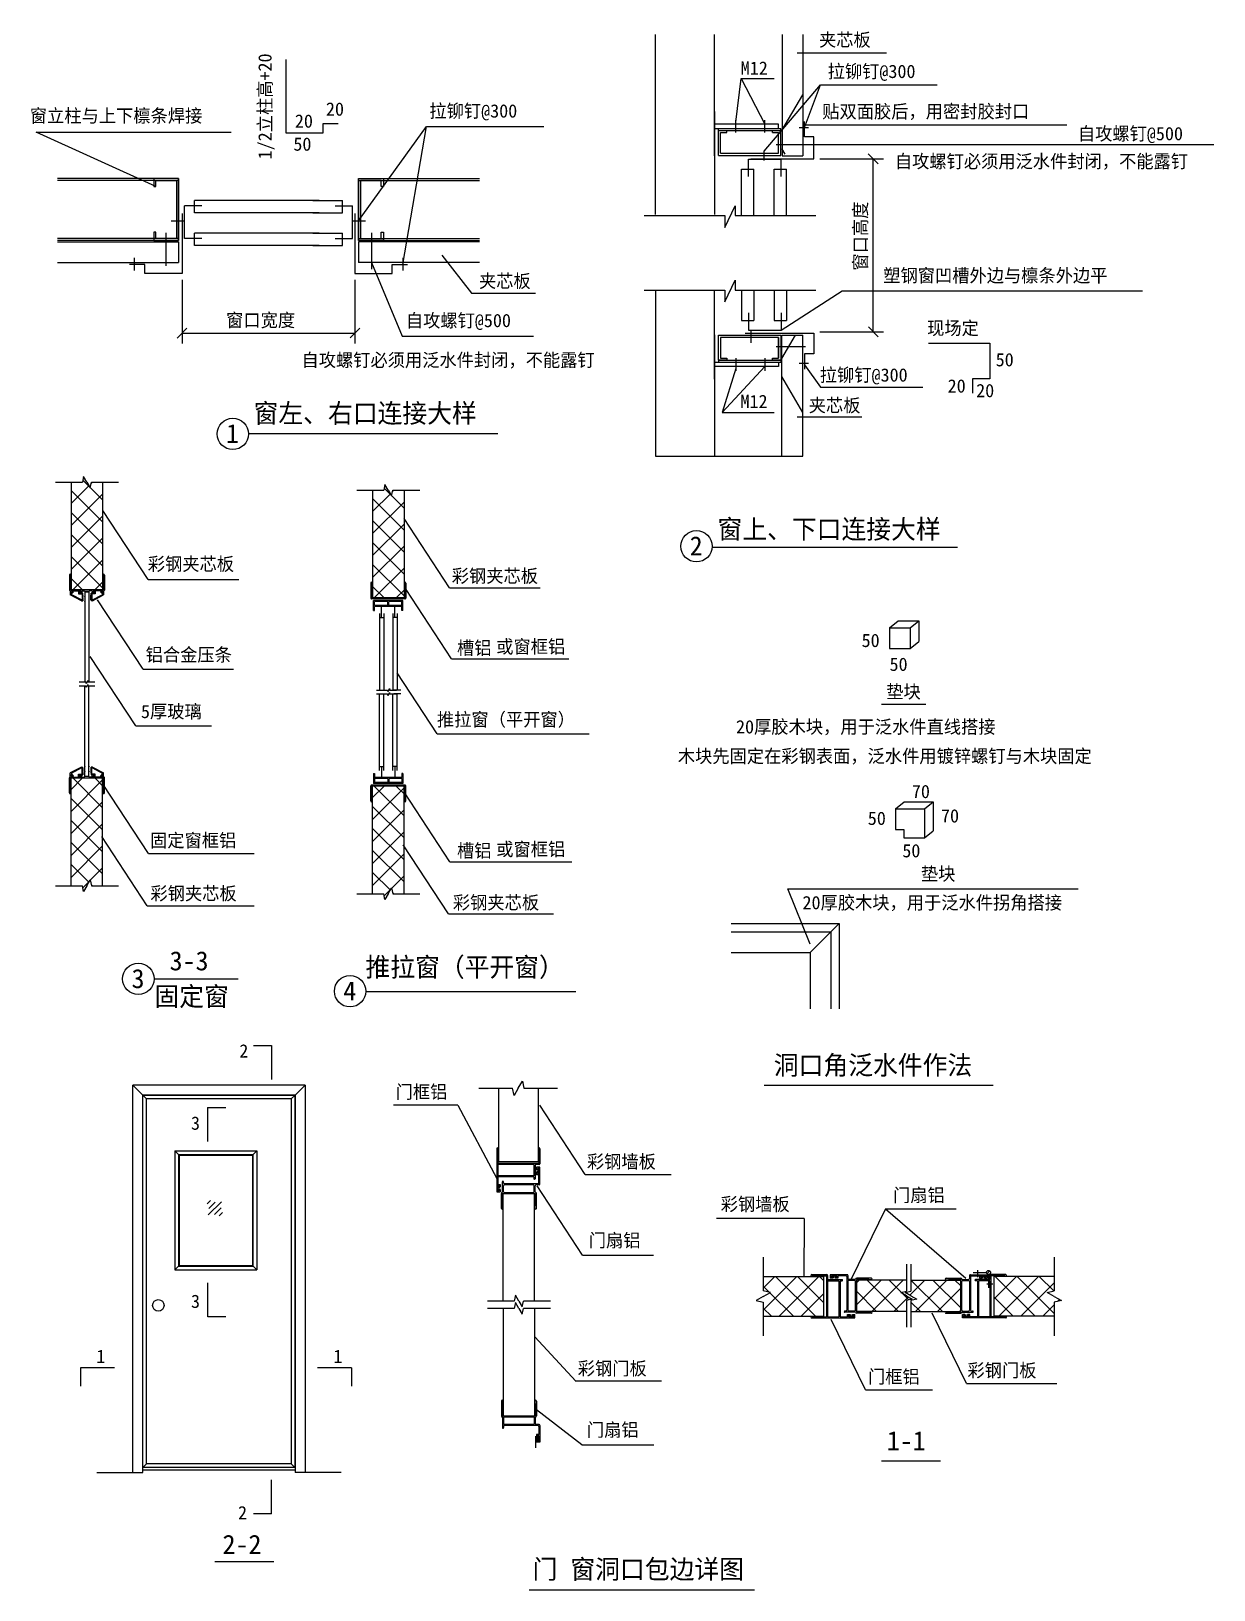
# Model space of a CAD drawing. Header units: metres. Extents: x 14 to 1440, y -30 to 1849.
import ezdxf

# ---------------------------------------------------------------- set-up
doc = ezdxf.new("R2010")
doc.units = ezdxf.units.M
doc.layers.add('_TCH_MASK', color=7, linetype='Continuous')

msp = doc.modelspace()

# ---------------------------------------------------------------- texts
msp.add_text('窗口高度', height=16, rotation=90).set_placement((1021.64, 1560.58))
at = {"layer": '_TCH_MASK'}
for s, height, p in [('夹芯板', 16, (963.78, 1830.93)), ('M12', 16, (869.42, 1796.75)), ('拉铆钉@300', 16, (974.21, 1792.79)), ('窗立柱与上下檩条焊接', 16, (12.16, 1739.33)), ('20', 16, (331.77, 1732.9)), ('20', 16, (369.21, 1747.37)), ('拉铆钉@300', 16, (493.95, 1745.12)), ('贴双面胶后，用密封胶封口', 16, (967.72, 1744.47)), ('自攻螺钉@500', 16, (1275.96, 1717.74)), ('50', 16, (329.93, 1705.12)), ('自攻螺钉必须用泛水件封闭，不能露钉', 16, (1055.23, 1684.34)), ('塑钢窗凹槽外边与檩条外边平', 16, (1041.27, 1546.7)), ('夹芯板', 16, (553.76, 1539.96)), ('窗口宽度', 16, (248.83, 1492.8)), ('自攻螺钉@500', 16, (465.58, 1492.39)), ('现场定', 16, (1094.16, 1483.19)), ('自攻螺钉必须用泛水件封闭，不能露钉', 16, (339.7, 1444.67)), ('50', 16, (1176.81, 1445.11)), ('拉铆钉@300', 16, (964.73, 1426.73)), ('20', 16, (1118.91, 1413.44)), ('M12', 16, (869.13, 1394.78)), ('20', 16, (1153.29, 1407.89)), ('窗左、右口连接大样', 23, (281.98, 1377.08)), ('夹芯板', 16, (951.4, 1390.05)), ('1', 23, (248.73, 1352.52)), ('窗上、下口连接大样', 23, (841.41, 1237.27)), ('2', 23, (807.88, 1217.06)), ('彩钢夹芯板', 16, (154.42, 1198.73)), ('彩钢夹芯板', 16, (520.95, 1184.36)), ('槽铝', 16, (527.25, 1097.48)), ('或窗框铝', 16, (574.6, 1099.1)), ('50', 16, (1015.15, 1106.58)), ('铝合金压条', 16, (151.82, 1089.31)), ('50', 16, (1048.85, 1077.83)), ('垫块', 16, (1044.88, 1044.85)), ('5厚玻璃', 16, (146.14, 1020.92)), ('推拉窗（平开窗）', 16, (503.09, 1011.21)), ('20厚胶木块，用于泛水件直线搭接', 16, (863.71, 1002.43)), ('木块先固定在彩钢表面，泛水件用镀锌螺钉与木块固定', 16, (793.57, 967.09)), ('70', 16, (1075.78, 924.4)), ('50', 16, (1022.62, 892.06)), ('70', 16, (1110.89, 895.01)), ('固定窗框铝', 16, (157.13, 865.42)), ('槽铝', 16, (527.25, 853.03)), ('或窗框铝', 16, (574.6, 854.83)), ('50', 16, (1064.25, 853)), ('垫块', 16, (1086.66, 825.14)), ('彩钢夹芯板', 16, (157.56, 801.49)), ('彩钢夹芯板', 16, (522.25, 790.5)), ('20厚胶木块，用于泛水件拐角搭接', 16, (943.88, 790.41)), ('3-3', 23, (180.7, 716.67)), ('推拉窗（平开窗）', 23, (416.88, 709.16)), ('3', 23, (134.81, 695.28)), ('固定窗', 23, (162.4, 673.8)), ('4', 23, (390.15, 680.49)), ('2', 16, (264.76, 611.55)), ('洞口角泛水件作法', 23, (909.32, 590.87)), ('门框铝', 16, (453.24, 562.2)), ('3', 16, (206.46, 524.46)), ('彩钢墙板', 16, (683.87, 478.01)), ('门扇铝', 16, (1053.05, 437.65)), ('彩钢墙板', 16, (845.23, 426.8)), ('门扇铝', 16, (686.14, 383.09)), ('3', 16, (206.46, 309.61)), ('1', 16, (92.3, 243.15)), ('1', 16, (378.14, 243.15)), ('彩钢门板', 16, (672.89, 228.63)), ('彩钢门板', 16, (1142.8, 226.28)), ('门框铝', 16, (1022.87, 218.72)), ('门扇铝', 16, (683.88, 154.66)), ('1-1 ', 23, (1045.56, 138)), ('2', 16, (263.18, 54.67)), ('2-2 ', 23, (244.55, 13.03)), ('门 窗洞口包边详图', 23, (618.45, -16.94))]:
    msp.add_text(s, height=height, dxfattribs=at).set_placement(p)
msp.add_text('1/2立柱高+20', height=16, rotation=90, dxfattribs=at).set_placement((303.65, 1694.72))

# ---------------------------------------------------------------- blocks, each defined once
blk = doc.blocks.new('_ARCHTICK')
at = {"color": 6, "linetype": 'ByBlock'}
blk.add_lwpolyline([(-1.15, -1.15), (1.21, 1.21)], dxfattribs=at)

# ---------------------------------------------------------------- hatches: boundary and pattern name
at = {"layer": '_TCH_MASK'}
h = msp.add_hatch(dxfattribs=at)
h.set_pattern_fill('HEX', scale=25)
h.paths.add_polyline_path([(944.11, 1799.64), (919.11, 1817.64), (919.11, 1700.82), (944.11, 1700.82)])
h.paths.add_polyline_path([(944.11, 1799.64), (944.11, 1805.86), (919.11, 1831.16), (919.11, 1817.64)])
h.paths.add_polyline_path([(944.11, 1846.7), (919.11, 1846.7), (919.11, 1831.16), (944.11, 1805.86)])
h = msp.add_hatch(dxfattribs=at)
h.set_pattern_fill('ANSI31', scale=5)
h.paths.add_polyline_path([(946.3, 1739.99), (944.37, 1739.99), (944.37, 1733.2), (946.3, 1733.2)])
h = msp.add_hatch(dxfattribs=at)
h.set_pattern_fill('HEX', scale=25)
h.paths.add_polyline_path([(45.61, 1570.27), (45.61, 1595.27), (146.42, 1595.27), (137.05, 1570.27)])
h.paths.add_polyline_path([(150.66, 1570.27), (137.05, 1570.27), (146.42, 1595.27), (175.96, 1595.27)])
h.paths.add_polyline_path([(150.66, 1570.27), (175.96, 1595.27), (191.5, 1595.27), (191.5, 1570.27)])
h = msp.add_hatch(dxfattribs=at)
h.set_pattern_fill('HEX', scale=25)
h.paths.add_polyline_path([(554.37, 1570.27), (554.37, 1595.27), (453.57, 1595.27), (462.93, 1570.27)])
h.paths.add_polyline_path([(449.32, 1570.27), (462.93, 1570.27), (453.57, 1595.27), (424.02, 1595.27)])
h.paths.add_polyline_path([(449.32, 1570.27), (424.02, 1595.27), (408.48, 1595.27), (408.48, 1570.27)])
h = msp.add_hatch(dxfattribs=at)
h.set_pattern_fill('HEX', scale=25)
h.paths.add_polyline_path([(944.11, 1435.42), (919.11, 1453.43), (919.11, 1336.6), (944.11, 1336.6)])
h.paths.add_polyline_path([(944.11, 1435.42), (944.11, 1441.65), (919.11, 1466.95), (919.11, 1453.43)])
h.paths.add_polyline_path([(944.11, 1482.49), (919.11, 1482.49), (919.11, 1466.95), (944.11, 1441.65)])
h = msp.add_hatch(dxfattribs=at)
h.set_pattern_fill('ANSI31', scale=0.8)
h.paths.add_polyline_path([(1170.7, 352.31, 1), (1165.73, 352.31, 1)])

# ---------------------------------------------------------------- linework, layer by layer
for p, q in [((275.84, 1363.93), (576.51, 1363.93)), ((835.33, 1227.11), (1130.68, 1227.11)), ((161.9, 706.38), (263.2, 706.38)), ((417.06, 691.37), (670.44, 691.37)), ((897.52, 578.36), (1173.65, 578.36)), ((614.19, -30.35), (886.09, -30.35))]:
    msp.add_line(p, q)
for centre in [(256.9, 1363.57), (816.05, 1228.11), (142.98, 706.46), (398.33, 691.54)]:
    msp.add_circle(centre, 18.93)
for p, q in [((766.78, 1628.16), (766.78, 1845.36)), ((837.61, 1698.92), (837.61, 1845.36)), ((919.37, 1845.36), (919.37, 1698.9)), ((944.37, 1845.36), (944.37, 1698.9)), ((320.88, 1815.09), (320.88, 1726.87)), ((937.28, 1823.1), (1045.11, 1823.1)), ((863.3, 1739.67), (870.05, 1792.38)), ((870.05, 1792.38), (909.58, 1792.38)), ((870.05, 1792.38), (898.6, 1736.99)), ((897.49, 1704.52), (965.47, 1784.65)), ((946.3, 1733.2), (965.47, 1784.65)), ((965.47, 1784.65), (1106.27, 1784.65)), ((837.61, 1752.34), (837.61, 1677.34)), ((365.77, 1738.02), (384.15, 1738.02)), ((365.77, 1726.87), (365.77, 1738.02)), ((408.48, 1620.42), (490.36, 1734.17)), ((462, 1568.08), (490.36, 1734.17)), ((490.36, 1734.17), (631.84, 1734.17)), ((915.11, 1736.99), (837.61, 1736.99)), ((837.61, 1731.97), (917.61, 1731.97)), ((842.61, 1729.47), (842.61, 1731.97)), ((842.61, 1729.47), (917.61, 1729.47)), ((842.61, 1729.47), (852.61, 1729.47)), ((842.61, 1699.47), (842.61, 1729.47)), ((842.61, 1699.47), (842.61, 1729.47)), ((852.61, 1726.97), (852.61, 1729.47)), ((863.6, 1727.15), (863.6, 1742.14)), ((898.6, 1727.15), (898.6, 1742.14)), ((907.61, 1729.47), (917.61, 1729.47)), ((907.61, 1726.97), (907.61, 1729.47)), ((915.11, 1731.99), (915.11, 1736.99)), ((917.61, 1729.47), (917.61, 1731.97)), ((917.61, 1699.47), (917.61, 1729.47)), ((939.93, 1733.2), (950.97, 1733.2)), ((944.37, 1736.43), (1262.77, 1736.43)), ((946.3, 1721.97), (946.3, 1740.34)), ((19.79, 1727.52), (255.03, 1727.52)), ((164, 1661.77), (19.79, 1727.52)), ((320.88, 1726.87), (365.77, 1726.87)), ((845.11, 1726.97), (852.61, 1726.97)), ((845.11, 1701.97), (845.11, 1726.97)), ((845.11, 1701.97), (845.11, 1726.97)), ((845.11, 1701.97), (845.11, 1726.97)), ((907.61, 1726.97), (915.11, 1726.97)), ((912.16, 1712.74), (947.46, 1712.74)), ((915.11, 1701.97), (915.11, 1726.97)), ((915.11, 1701.97), (915.11, 1726.97)), ((944.37, 1712.74), (1439.9, 1712.74)), ((957.45, 1721.97), (946.3, 1721.97)), ((957.45, 1695.17), (957.45, 1721.97)), ((842.61, 1699.47), (917.61, 1699.47)), ((845.11, 1701.97), (915.11, 1701.97)), ((878.84, 1673.83), (878.84, 1694.76)), ((878.84, 1694.76), (918.04, 1694.76)), ((881.53, 1695.17), (957.45, 1695.17)), ((897.49, 1693.48), (897.49, 1704.52)), ((918.04, 1673.83), (918.04, 1694.76)), ((919.37, 1698.9), (944.37, 1698.9)), ((964.95, 1695.17), (1041.7, 1695.17)), ((1029.2, 1486.79), (1029.2, 1695.17)), ((837.61, 1677.34), (837.61, 1628.16)), ((870.17, 1682.83), (885.17, 1682.83)), ((870.17, 1626.86), (870.17, 1682.83)), ((885.17, 1626.86), (885.17, 1682.83)), ((909.69, 1682.83), (924.69, 1682.83)), ((909.69, 1626.86), (909.69, 1682.83)), ((924.69, 1626.86), (924.69, 1682.83)), ((191.5, 1671.77), (45.61, 1671.77)), ((191.5, 1669.27), (45.61, 1669.27)), ((191.5, 1671.77), (191.5, 1596.77)), ((408.48, 1671.77), (408.48, 1596.77)), ((408.48, 1671.77), (554.37, 1671.77)), ((408.48, 1669.27), (554.37, 1669.27)), ((219.61, 1638.56), (198.68, 1638.56)), ((198.68, 1599.35), (198.68, 1638.56)), ((361.08, 1645.2), (210.62, 1645.2)), ((210.62, 1630.2), (210.62, 1645.2)), ((353.38, 1645.2), (389.37, 1645.2)), ((380.37, 1638.56), (401.3, 1638.56)), ((389.37, 1630.2), (389.37, 1645.2)), ((401.3, 1599.35), (401.3, 1638.56)), ((850.06, 1612.67), (862.87, 1638.84)), ((862.87, 1638.84), (862.87, 1626.86)), ((182.73, 1620.42), (197.71, 1620.42)), ((195.8, 1629.37), (195.8, 1556.94)), ((361.08, 1630.2), (210.62, 1630.2)), ((353.38, 1630.2), (389.37, 1630.2)), ((401.96, 1620.42), (416.94, 1620.42)), ((404.18, 1629.37), (404.18, 1556.94)), ((753.08, 1626.86), (850.06, 1626.86)), ((850.06, 1626.86), (850.06, 1612.67)), ((862.87, 1626.86), (959.86, 1626.86)), ((164, 1599.27), (45.61, 1599.27)), ((189, 1599.27), (164, 1599.27)), ((191.5, 1599.27), (164, 1599.27)), ((175.96, 1606), (175.96, 1566.5)), ((219.61, 1599.35), (198.68, 1599.35)), ((361.08, 1605.69), (210.62, 1605.69)), ((210.62, 1590.69), (210.62, 1605.69)), ((353.38, 1605.69), (389.37, 1605.69)), ((380.37, 1599.35), (401.3, 1599.35)), ((389.37, 1590.69), (389.37, 1605.69)), ((408.48, 1599.27), (435.98, 1599.27)), ((408.48, 1599.27), (435.98, 1599.27)), ((410.98, 1599.27), (435.98, 1599.27)), ((424.02, 1606), (424.02, 1562.45)), ((435.98, 1599.27), (554.37, 1599.27)), ((191.5, 1596.77), (45.61, 1596.77)), ((45.61, 1595.27), (191.5, 1595.27)), ((191.5, 1595.27), (191.5, 1570.27)), ((361.08, 1590.69), (210.62, 1590.69)), ((353.38, 1590.69), (389.37, 1590.69)), ((408.48, 1596.77), (554.37, 1596.77)), ((554.37, 1595.27), (408.48, 1595.27)), ((408.48, 1595.27), (408.48, 1570.27)), ((408.48, 1595.27), (408.48, 1570.27)), ((508.95, 1579.15), (544.76, 1533.19)), ((45.61, 1570.27), (191.5, 1570.27)), ((150.91, 1568.08), (132.53, 1568.08)), ((137.98, 1575.86), (137.98, 1560.87)), ((150.91, 1556.94), (150.91, 1568.08)), ((554.37, 1570.27), (408.48, 1570.27)), ((424.02, 1570.27), (461.08, 1481.4)), ((449.07, 1556.94), (449.07, 1568.08)), ((449.07, 1568.08), (467.45, 1568.08)), ((462, 1575.86), (462, 1560.87)), ((195.8, 1556.94), (150.91, 1556.94)), ((195.8, 1549.44), (195.8, 1472.68)), ((404.18, 1556.94), (449.07, 1556.94)), ((404.18, 1549.44), (404.18, 1472.68)), ((850.06, 1522.82), (862.87, 1548.99)), ((862.87, 1548.99), (862.87, 1537.01)), ((544.76, 1533.19), (621.95, 1533.19)), ((753.08, 1537.01), (850.06, 1537.01)), ((766.78, 1536.53), (766.78, 1336.6)), ((837.61, 1504.62), (837.61, 1536.53)), ((850.06, 1537.01), (850.06, 1522.82)), ((862.87, 1537.01), (959.86, 1537.01)), ((870.17, 1536.53), (870.17, 1500.54)), ((885.17, 1536.53), (885.17, 1500.54)), ((909.69, 1536.53), (909.69, 1500.54)), ((918.04, 1488.61), (991.59, 1536.2)), ((924.69, 1536.53), (924.69, 1500.54)), ((991.59, 1536.2), (1354.03, 1536.2)), ((837.61, 1429.62), (837.61, 1504.62)), ((878.84, 1509.54), (878.84, 1488.61)), ((918.04, 1509.54), (918.04, 1488.61)), ((195.8, 1485.18), (404.18, 1485.18)), ((870.17, 1500.54), (885.17, 1500.54)), ((874.85, 1485.13), (957.45, 1485.13)), ((878.84, 1488.61), (918.04, 1488.61)), ((881.42, 1488.5), (881.42, 1473.52)), ((909.69, 1500.54), (924.69, 1500.54)), ((957.45, 1485.13), (957.45, 1459.99)), ((964.95, 1486.79), (1041.7, 1486.79)), ((461.08, 1481.4), (619.49, 1481.4)), ((837.61, 1483.04), (837.61, 1336.6)), ((845.11, 1479.99), (845.11, 1454.99)), ((912.16, 1469.21), (947.46, 1469.21)), ((915.11, 1479.99), (915.11, 1454.99)), ((919.11, 1336.6), (919.11, 1482.49)), ((919.11, 1482.49), (944.11, 1482.49)), ((944.11, 1336.6), (944.11, 1482.49)), ((1095.94, 1473.23), (1169.98, 1473.23)), ((1169.98, 1473.23), (1169.98, 1430.03)), ((837.61, 1449.99), (917.61, 1449.99)), ((842.61, 1452.49), (917.61, 1452.49)), ((842.61, 1452.49), (842.61, 1449.99)), ((863.6, 1454.81), (863.6, 1439.82)), ((898.6, 1454.81), (898.6, 1439.82)), ((915.11, 1449.97), (915.11, 1444.97)), ((917.61, 1452.49), (917.61, 1449.99)), ((939.93, 1448.76), (950.97, 1448.76)), ((946.3, 1459.99), (946.3, 1441.61)), ((957.45, 1459.99), (946.3, 1459.99)), ((915.11, 1444.97), (837.61, 1444.97)), ((847.07, 1389.57), (898.6, 1444.97)), ((863.3, 1442.29), (847.07, 1389.57)), ((946.3, 1447.06), (965.47, 1420.04)), ((1169.98, 1430.03), (1148.77, 1430.03)), ((1148.77, 1430.03), (1148.77, 1412.58)), ((965.47, 1420.04), (1089.09, 1420.04)), ((847.07, 1389.57), (909.58, 1389.57)), ((937.28, 1384.21), (1015.45, 1384.21)), ((766.78, 1336.6), (944.11, 1336.6)), ((43.01, 1305.38), (75.51, 1305.38)), ((62.05, 1305.38), (62.05, 1175.88)), ((83.48, 1301.1), (62.05, 1279.67)), ((77.01, 1312.31), (75.51, 1305.38)), ((76.04, 1307.84), (84.42, 1299.46)), ((81.01, 1305.38), (77.01, 1312.31)), ((81.01, 1305.38), (85.01, 1298.45)), ((85.01, 1298.45), (86.51, 1305.38)), ((85.08, 1298.8), (99.97, 1283.92)), ((87.76, 1305.38), (86.16, 1303.78)), ((86.51, 1305.38), (119.01, 1305.38)), ((99.97, 1305.38), (99.97, 1175.88)), ((440.42, 1302.6), (438.92, 1295.67)), ((439.46, 1298.13), (447.84, 1289.75)), ((444.42, 1295.67), (440.42, 1302.6)), ((62.05, 1295.32), (99.97, 1257.4)), ((99.97, 1291.07), (62.05, 1253.15)), ((406.42, 1295.67), (438.92, 1295.67)), ((425.46, 1295.67), (425.46, 1166.17)), ((446.89, 1291.39), (425.46, 1269.96)), ((425.46, 1285.61), (463.38, 1247.69)), ((463.38, 1281.36), (425.46, 1243.44)), ((444.42, 1295.67), (448.42, 1288.74)), ((448.42, 1288.74), (449.92, 1295.67)), ((448.5, 1289.09), (463.38, 1274.21)), ((451.17, 1295.67), (449.57, 1294.07)), ((449.92, 1295.67), (482.42, 1295.67)), ((463.38, 1295.67), (463.38, 1166.17)), ((62.05, 1268.81), (99.97, 1230.88)), ((99.97, 1264.56), (62.05, 1226.63)), ((154.89, 1187.86), (100.14, 1271.43)), ((518.31, 1178.15), (463.55, 1261.72)), ((62.05, 1242.29), (99.97, 1204.37)), ((425.46, 1259.1), (463.38, 1221.17)), ((463.38, 1254.85), (425.46, 1216.92)), ((99.97, 1238.04), (62.05, 1200.12)), ((425.46, 1232.58), (463.38, 1194.66)), ((463.38, 1228.33), (425.46, 1190.41)), ((62.05, 1215.77), (99.97, 1177.85)), ((99.97, 1211.52), (64.32, 1175.88)), ((425.46, 1206.06), (463.38, 1168.14)), ((59.89, 1193.42), (59.89, 1175.37)), ((61.19, 1192.54), (61.19, 1175.67)), ((62.05, 1189.26), (75.42, 1175.88)), ((99.97, 1185.01), (90.84, 1175.88)), ((100.79, 1192.54), (100.79, 1175.67)), ((102.09, 1193.42), (102.09, 1175.37)), ((154.89, 1187.86), (264.03, 1187.86)), ((463.38, 1201.81), (427.74, 1166.17)), ((60.94, 1174.38), (60.94, 1172.17)), ((60.94, 1172.17), (62.24, 1172.17)), ((60.94, 1171.96), (60.94, 1169.38)), ((62.48, 1171.96), (60.94, 1171.96)), ((74.4, 1162.25), (60.94, 1169.38)), ((100.79, 1175.67), (61.19, 1175.67)), ((61.84, 1174.17), (61.84, 1174.37)), ((61.84, 1174.37), (73.54, 1174.37)), ((63.04, 1172.97), (61.84, 1174.17)), ((64.66, 1172.97), (61.96, 1170.28)), ((61.96, 1170.28), (61.96, 1169.99)), ((75.09, 1163.02), (61.96, 1169.97)), ((63.04, 1172.97), (62.24, 1172.17)), ((63.49, 1172.97), (62.48, 1171.96)), ((63.42, 1174.21), (62.84, 1173.63)), ((63.49, 1172.97), (62.84, 1173.63)), ((64.66, 1172.97), (63.42, 1174.21)), ((72.8, 1174.27), (70.9, 1174.27)), ((70.9, 1174.27), (70.9, 1170.73)), ((70.9, 1170.73), (75.09, 1170.73)), ((72.8, 1173.31), (71.93, 1173.31)), ((71.93, 1173.31), (71.93, 1171.66)), ((71.93, 1171.66), (76.06, 1171.66)), ((72.89, 1173.17), (73.54, 1173.17)), ((72.89, 1172.17), (74.74, 1172.17)), ((73.54, 1174.37), (73.54, 1173.17)), ((74.74, 1174.37), (74.74, 1172.17)), ((74.74, 1174.37), (77.79, 1174.37)), ((75.09, 1170.73), (75.09, 1163.02)), ((76.06, 1169.18), (76.06, 1171.66)), ((76.55, 1168.84), (76.06, 1169.18)), ((76.06, 1168.5), (76.55, 1168.84)), ((76.55, 1168.14), (76.06, 1168.5)), ((76.06, 1167.7), (76.55, 1168.14)), ((76.55, 1167.43), (76.06, 1167.7)), ((76.06, 1167.02), (76.55, 1167.43)), ((76.55, 1166.7), (76.06, 1167.02)), ((76.06, 1166.31), (76.55, 1166.7)), ((76.55, 1165.97), (76.06, 1166.31)), ((76.06, 1165.63), (76.55, 1165.97)), ((76.55, 1165.35), (76.06, 1165.63)), ((77.79, 1174.37), (78.49, 1173.67)), ((78.4, 1167.16), (78.4, 1167.55)), ((83.49, 1173.67), (78.49, 1173.67)), ((78.49, 1173.16), (83.49, 1173.16)), ((78.49, 1173.16), (78.49, 1159.81)), ((78.49, 1173.16), (78.49, 1064.43)), ((84.19, 1174.37), (83.49, 1173.67)), ((83.49, 1173.16), (83.49, 1064.43)), ((83.57, 1167.16), (83.57, 1167.55)), ((87.24, 1174.37), (84.19, 1174.37)), ((85.42, 1168.84), (85.91, 1169.18)), ((85.91, 1168.5), (85.42, 1168.84)), ((85.42, 1168.14), (85.91, 1168.5)), ((85.91, 1167.7), (85.42, 1168.14)), ((85.42, 1167.43), (85.91, 1167.7)), ((85.91, 1167.02), (85.42, 1167.43)), ((85.42, 1166.7), (85.91, 1167.02)), ((85.91, 1166.31), (85.42, 1166.7)), ((85.42, 1165.97), (85.91, 1166.31)), ((85.91, 1165.63), (85.42, 1165.97)), ((85.42, 1165.35), (85.91, 1165.63)), ((90.04, 1171.66), (85.91, 1171.66)), ((85.91, 1169.18), (85.91, 1171.66)), ((91.07, 1170.73), (86.88, 1170.73)), ((86.88, 1170.73), (86.88, 1163.02)), ((86.88, 1163.02), (100.01, 1169.97)), ((87.24, 1174.37), (87.24, 1172.17)), ((89.09, 1172.17), (87.24, 1172.17)), ((87.57, 1162.25), (101.04, 1169.38)), ((100.14, 1174.37), (88.44, 1174.37)), ((88.44, 1174.37), (88.44, 1173.17)), ((89.09, 1173.17), (88.44, 1173.17)), ((89.17, 1174.27), (91.07, 1174.27)), ((89.17, 1173.31), (90.04, 1173.31)), ((90.04, 1173.31), (90.04, 1171.66)), ((91.07, 1174.27), (91.07, 1170.73)), ((97.32, 1172.97), (98.55, 1174.21)), ((97.32, 1172.97), (100.01, 1170.28)), ((98.48, 1172.97), (99.13, 1173.63)), ((98.48, 1172.97), (99.49, 1171.96)), ((98.55, 1174.21), (99.13, 1173.63)), ((98.94, 1172.97), (100.14, 1174.17)), ((98.94, 1172.97), (99.74, 1172.17)), ((99.49, 1171.96), (101.04, 1171.96)), ((101.04, 1172.17), (99.74, 1172.17)), ((100.01, 1170.28), (100.01, 1169.99)), ((100.14, 1174.17), (100.14, 1174.37)), ((101.04, 1174.38), (101.04, 1172.17)), ((101.04, 1171.96), (101.04, 1169.38)), ((423.3, 1183.71), (423.3, 1165.66)), ((424.6, 1182.83), (424.6, 1165.96)), ((464.2, 1165.96), (424.6, 1165.96)), ((425.46, 1179.55), (438.84, 1166.17)), ((463.38, 1175.3), (454.25, 1166.17)), ((464.2, 1182.83), (464.2, 1165.96)), ((465.5, 1183.71), (465.5, 1165.66)), ((520.66, 1092.4), (465.9, 1175.96)), ((518.31, 1178.15), (627.44, 1178.15)), ((74.4, 1162.25), (76.06, 1162.25)), ((76.06, 1164.96), (76.55, 1165.35)), ((76.55, 1164.67), (76.06, 1164.96)), ((76.06, 1164.3), (76.55, 1164.67)), ((76.55, 1163.96), (76.06, 1164.3)), ((76.06, 1163.49), (76.55, 1163.96)), ((76.06, 1163.49), (76.06, 1162.25)), ((78.4, 1161.57), (78.4, 1161.95)), ((83.57, 1161.57), (83.57, 1161.95)), ((85.91, 1164.96), (85.42, 1165.35)), ((85.42, 1164.67), (85.91, 1164.96)), ((85.91, 1164.3), (85.42, 1164.67)), ((85.42, 1163.96), (85.91, 1164.3)), ((85.91, 1163.49), (85.42, 1163.96)), ((85.91, 1163.49), (85.91, 1162.25)), ((87.57, 1162.25), (85.91, 1162.25)), ((148.64, 1080), (93.89, 1163.57)), ((464.5, 1164.66), (424.3, 1164.66)), ((462.13, 1162.9), (426.67, 1162.9)), ((426.67, 1150.48), (426.67, 1162.9)), ((426.67, 1150.48), (427.97, 1150.48)), ((443.76, 1161.6), (427.97, 1161.6)), ((427.97, 1156.7), (427.97, 1161.6)), ((443.76, 1156.7), (427.97, 1156.7)), ((460.83, 1155.4), (427.97, 1155.4)), ((427.97, 1150.48), (427.97, 1155.4)), ((433.84, 1146.86), (433.84, 1054.72)), ((436.34, 1142.26), (436.34, 1155.4)), ((438.84, 1146.86), (438.84, 1054.72)), ((443.76, 1156.7), (443.76, 1161.6)), ((460.83, 1161.6), (445.06, 1161.6)), ((445.06, 1156.7), (445.06, 1161.6)), ((460.83, 1156.7), (445.06, 1156.7)), ((449.98, 1146.86), (449.98, 1054.72)), ((452.48, 1142.26), (452.48, 1155.4)), ((454.98, 1146.86), (454.98, 1054.72)), ((460.83, 1156.7), (460.83, 1161.6)), ((460.83, 1150.48), (460.83, 1155.4)), ((462.13, 1150.48), (460.83, 1150.48)), ((462.13, 1150.48), (462.13, 1162.9)), ((433.84, 1142.26), (438.84, 1142.26)), ((454.98, 1142.26), (449.98, 1142.26)), ((1048.91, 1129.83), (1059.26, 1138.17)), ((1048.91, 1129.83), (1048.91, 1104.83)), ((1048.91, 1129.83), (1073.91, 1129.83)), ((1059.26, 1138.17), (1084.26, 1138.17)), ((1073.91, 1129.83), (1084.26, 1138.17)), ((1073.91, 1129.83), (1073.91, 1104.83)), ((1084.26, 1138.17), (1084.26, 1113.17)), ((1073.91, 1104.83), (1084.26, 1113.17)), ((139.82, 1011.69), (85.06, 1095.26)), ((520.66, 1092.4), (662.3, 1092.4)), ((1048.91, 1104.83), (1073.91, 1104.83)), ((148.64, 1080), (257.78, 1080)), ((503.23, 1001.98), (454.98, 1075.62)), ((71.66, 1064.43), (79.78, 1064.43)), ((71.66, 1059.75), (79.78, 1059.75)), ((78.49, 951.02), (78.49, 1059.75)), ((80.16, 1062.69), (79.78, 1064.43)), ((80.16, 1058.02), (79.78, 1059.75)), ((81.16, 1064.43), (80.16, 1062.69)), ((81.16, 1059.75), (80.16, 1058.02)), ((81.16, 1064.43), (82.16, 1066.16)), ((81.16, 1059.75), (82.16, 1061.48)), ((82.16, 1066.16), (82.53, 1064.43)), ((82.16, 1061.48), (82.53, 1059.75)), ((82.53, 1064.43), (90.66, 1064.43)), ((82.53, 1059.75), (90.66, 1059.75)), ((83.49, 951.02), (83.49, 1059.75)), ((430.24, 1054.72), (443.59, 1054.72)), ((443.96, 1052.98), (443.59, 1054.72)), ((444.96, 1054.72), (443.96, 1052.98)), ((444.96, 1054.72), (445.96, 1056.45)), ((445.96, 1056.45), (446.34, 1054.72)), ((446.34, 1054.72), (454.46, 1054.72)), ((459.38, 1054.72), (451.26, 1054.72)), ((430.24, 1050.04), (443.59, 1050.04)), ((433.84, 957.9), (433.84, 1050.04)), ((438.84, 957.9), (438.84, 1050.04)), ((443.96, 1048.31), (443.59, 1050.04)), ((444.96, 1050.04), (443.96, 1048.31)), ((444.96, 1050.04), (445.96, 1051.77)), ((445.96, 1051.77), (446.34, 1050.04)), ((446.34, 1050.04), (454.46, 1050.04)), ((449.98, 957.9), (449.98, 1050.04)), ((459.38, 1050.04), (451.26, 1050.04)), ((454.98, 957.9), (454.98, 1050.04)), ((1039.14, 1037.63), (1092.69, 1037.63)), ((139.82, 1011.69), (231.2, 1011.69)), ((503.23, 1001.98), (686.64, 1001.98)), ((74.4, 961.92), (60.94, 954.8)), ((75.09, 961.16), (61.96, 954.21)), ((74.4, 961.92), (76.06, 961.92)), ((75.09, 953.45), (75.09, 961.16)), ((76.06, 960.68), (76.06, 961.92)), ((76.06, 960.68), (76.55, 960.21)), ((76.55, 960.21), (76.06, 959.87)), ((76.06, 959.87), (76.55, 959.51)), ((76.55, 959.51), (76.06, 959.22)), ((76.06, 959.22), (76.55, 958.83)), ((76.55, 958.83), (76.06, 958.54)), ((78.4, 962.61), (78.4, 962.22)), ((78.49, 951.02), (78.49, 964.37)), ((83.57, 962.61), (83.57, 962.22)), ((85.91, 960.68), (85.42, 960.21)), ((85.42, 960.21), (85.91, 959.87)), ((85.91, 959.87), (85.42, 959.51)), ((85.42, 959.51), (85.91, 959.22)), ((85.91, 959.22), (85.42, 958.83)), ((85.42, 958.83), (85.91, 958.54)), ((87.57, 961.92), (85.91, 961.92)), ((85.91, 960.68), (85.91, 961.92)), ((86.88, 953.45), (86.88, 961.16)), ((86.88, 961.16), (100.01, 954.21)), ((87.57, 961.92), (101.04, 954.8)), ((433.84, 962.5), (438.84, 962.5)), ((436.34, 962.5), (436.34, 949.36)), ((454.98, 962.5), (449.98, 962.5)), ((452.48, 962.5), (452.48, 949.36)), ((59.89, 930.75), (59.89, 948.8)), ((60.94, 952.22), (60.94, 954.8)), ((62.48, 952.22), (60.94, 952.22)), ((60.94, 949.8), (60.94, 952)), ((60.94, 952), (62.24, 952)), ((61.19, 931.64), (61.19, 948.5)), ((100.79, 948.5), (61.19, 948.5)), ((63.04, 951.2), (61.84, 950)), ((61.84, 950), (61.84, 949.8)), ((61.84, 949.8), (73.54, 949.8)), ((61.96, 953.9), (61.96, 954.18)), ((64.66, 951.2), (61.96, 953.9)), ((62.05, 934.92), (75.42, 948.3)), ((62.05, 818.8), (62.05, 948.3)), ((62.05, 908.41), (99.97, 946.33)), ((63.04, 951.2), (62.24, 952)), ((63.49, 951.2), (62.48, 952.22)), ((63.49, 951.2), (62.84, 950.55)), ((63.42, 949.97), (62.84, 950.55)), ((64.66, 951.2), (63.42, 949.97)), ((99.97, 912.65), (64.32, 948.3)), ((70.9, 953.45), (75.09, 953.45)), ((70.9, 949.91), (70.9, 953.45)), ((72.8, 949.91), (70.9, 949.91)), ((71.93, 952.52), (76.06, 952.52)), ((71.93, 950.87), (71.93, 952.52)), ((72.8, 950.87), (71.93, 950.87)), ((72.89, 952), (74.74, 952)), ((72.89, 951), (73.54, 951)), ((73.54, 949.8), (73.54, 951)), ((74.74, 949.8), (74.74, 952)), ((74.74, 949.8), (77.79, 949.8)), ((76.06, 958.54), (76.55, 958.2)), ((76.55, 958.2), (76.06, 957.87)), ((76.06, 957.87), (76.55, 957.47)), ((76.55, 957.47), (76.06, 957.16)), ((76.06, 957.16), (76.55, 956.74)), ((76.55, 956.74), (76.06, 956.48)), ((76.06, 956.48), (76.55, 956.04)), ((76.55, 956.04), (76.06, 955.67)), ((76.06, 955.67), (76.55, 955.33)), ((76.55, 955.33), (76.06, 954.99)), ((76.06, 954.99), (76.06, 952.52)), ((77.79, 949.8), (78.49, 950.5)), ((78.4, 957.02), (78.4, 956.63)), ((78.49, 951.02), (83.49, 951.02)), ((83.49, 950.5), (78.49, 950.5)), ((84.19, 949.8), (83.49, 950.5)), ((83.57, 957.02), (83.57, 956.63)), ((87.24, 949.8), (84.19, 949.8)), ((85.91, 958.54), (85.42, 958.2)), ((85.42, 958.2), (85.91, 957.87)), ((85.91, 957.87), (85.42, 957.47)), ((85.42, 957.47), (85.91, 957.16)), ((85.91, 957.16), (85.42, 956.74)), ((85.42, 956.74), (85.91, 956.48)), ((85.91, 956.48), (85.42, 956.04)), ((85.42, 956.04), (85.91, 955.67)), ((85.91, 955.67), (85.42, 955.33)), ((85.42, 955.33), (85.91, 954.99)), ((85.91, 954.99), (85.91, 952.52)), ((90.04, 952.52), (85.91, 952.52)), ((91.07, 953.45), (86.88, 953.45)), ((89.09, 952), (87.24, 952)), ((87.24, 949.8), (87.24, 952)), ((88.44, 949.8), (88.44, 951)), ((89.09, 951), (88.44, 951)), ((100.14, 949.8), (88.44, 949.8)), ((89.17, 950.87), (90.04, 950.87)), ((89.17, 949.91), (91.07, 949.91)), ((90.04, 950.87), (90.04, 952.52)), ((99.97, 939.17), (90.84, 948.3)), ((91.07, 949.91), (91.07, 953.45)), ((97.32, 951.2), (100.01, 953.9)), ((97.32, 951.2), (98.55, 949.97)), ((98.48, 951.2), (99.49, 952.22)), ((98.48, 951.2), (99.13, 950.55)), ((98.55, 949.97), (99.13, 950.55)), ((98.94, 951.2), (99.74, 952)), ((98.94, 951.2), (100.14, 950)), ((99.49, 952.22), (101.04, 952.22)), ((101.04, 952), (99.74, 952)), ((99.97, 818.8), (99.97, 948.3)), ((100.01, 953.9), (100.01, 954.18)), ((100.14, 950), (100.14, 949.8)), ((155.26, 857.45), (100.5, 941.02)), ((100.79, 931.64), (100.79, 948.5)), ((101.04, 952.22), (101.04, 954.8)), ((101.04, 949.8), (101.04, 952)), ((102.09, 930.75), (102.09, 948.8)), ((464.5, 940.09), (424.3, 940.09)), ((426.67, 954.28), (427.97, 954.28)), ((426.67, 954.28), (426.67, 941.86)), ((462.13, 941.86), (426.67, 941.86)), ((427.97, 954.28), (427.97, 949.36)), ((460.83, 949.36), (427.97, 949.36)), ((443.76, 948.06), (427.97, 948.06)), ((427.97, 948.06), (427.97, 943.16)), ((443.76, 943.16), (427.97, 943.16)), ((443.76, 948.06), (443.76, 943.16)), ((460.83, 948.06), (445.06, 948.06)), ((445.06, 948.06), (445.06, 943.16)), ((460.83, 943.16), (445.06, 943.16)), ((460.83, 954.28), (460.83, 949.36)), ((462.13, 954.28), (460.83, 954.28)), ((460.83, 948.06), (460.83, 943.16)), ((462.13, 954.28), (462.13, 941.86)), ((99.97, 886.14), (62.05, 924.06)), ((423.3, 921.04), (423.3, 939.09)), ((464.2, 938.79), (424.6, 938.79)), ((424.6, 921.93), (424.6, 938.79)), ((425.46, 925.21), (438.84, 938.59)), ((425.46, 809.09), (425.46, 938.59)), ((425.46, 898.7), (463.38, 936.62)), ((463.38, 902.94), (427.74, 938.59)), ((463.38, 929.46), (454.25, 938.59)), ((463.38, 809.09), (463.38, 938.59)), ((518.67, 847.74), (463.91, 931.31)), ((464.2, 921.93), (464.2, 938.79)), ((465.5, 921.04), (465.5, 939.09)), ((62.05, 881.89), (99.97, 919.81)), ((463.38, 876.43), (425.46, 914.35)), ((425.46, 872.18), (463.38, 910.1)), ((1055.98, 911.61), (1066.33, 919.95)), ((1055.98, 911.61), (1055.98, 886.61)), ((1055.98, 911.61), (1090.98, 911.61)), ((1066.33, 919.95), (1101.33, 919.95)), ((1090.98, 911.61), (1101.33, 919.95)), ((1090.98, 911.61), (1090.98, 876.61)), ((1101.33, 919.95), (1101.33, 884.95)), ((99.97, 859.62), (62.05, 897.54)), ((62.05, 855.37), (99.97, 893.29)), ((463.38, 849.91), (425.46, 887.83)), ((425.46, 845.66), (463.38, 883.59)), ((1055.98, 886.61), (1065.98, 886.61)), ((1065.98, 886.61), (1065.98, 876.61)), ((1090.98, 876.61), (1101.33, 884.95)), ((99.97, 833.1), (62.05, 871.03)), ((62.05, 828.86), (99.97, 866.78)), ((153.76, 794.38), (99, 877.95)), ((517.17, 784.67), (462.41, 868.24)), ((1065.98, 876.61), (1090.98, 876.61)), ((155.26, 857.45), (282.49, 857.45)), ((463.38, 823.39), (425.46, 861.32)), ((425.46, 819.15), (463.38, 857.07)), ((518.67, 847.74), (665.86, 847.74)), ((83.48, 823.08), (62.05, 844.51)), ((85.08, 825.38), (99.97, 840.26)), ((446.89, 813.37), (425.46, 834.8)), ((448.5, 815.67), (463.38, 830.55)), ((43.01, 818.8), (75.51, 818.8)), ((77.01, 811.87), (75.51, 818.8)), ((76.04, 816.34), (84.42, 824.72)), ((81.01, 818.8), (77.01, 811.87)), ((81.01, 818.8), (85.01, 825.73)), ((85.01, 825.73), (86.51, 818.8)), ((87.76, 818.8), (86.16, 820.4)), ((86.51, 818.8), (119.01, 818.8)), ((406.42, 809.09), (438.92, 809.09)), ((440.42, 802.16), (438.92, 809.09)), ((439.46, 806.63), (447.84, 815.01)), ((444.42, 809.09), (440.42, 802.16)), ((444.42, 809.09), (448.42, 816.02)), ((448.42, 816.02), (449.92, 809.09)), ((451.17, 809.09), (449.57, 810.69)), ((449.92, 809.09), (482.42, 809.09)), ((926.14, 814.92), (1276.22, 814.92)), ((953.1, 748.37), (926.14, 814.92)), ((153.76, 794.38), (282.49, 794.38)), ((517.17, 784.67), (643.7, 784.67)), ((857.73, 773.27), (988.1, 773.27)), ((953.1, 738.27), (988.1, 773.27)), ((988.1, 773.27), (988.1, 670.24)), ((857.73, 763.27), (978.1, 763.27)), ((978.1, 763.27), (978.1, 670.24)), ((857.73, 738.27), (953.1, 738.27)), ((953.1, 738.27), (953.1, 670.24)), ((281.79, 625.99), (303.72, 625.99)), ((303.72, 625.99), (303.72, 585.08)), ((601.12, 574.53), (606.12, 583.19)), ((606.12, 583.19), (607.99, 574.53)), ((136.41, 111.06), (136.41, 578.23)), ((344, 578.23), (136.41, 578.23)), ((136.41, 578.23), (148.28, 566.36)), ((148.28, 113.89), (148.28, 566.36)), ((332.13, 566.36), (148.28, 566.36)), ((148.28, 566.07), (152.64, 561.71)), ((148.45, 111.06), (148.45, 565.9)), ((331.67, 565.9), (148.45, 565.9)), ((327.48, 561.71), (332.13, 566.36)), ((331.67, 565.9), (331.67, 117.25)), ((332.13, 566.36), (344, 578.23)), ((332.13, 566.36), (332.13, 111.06)), ((344, 578.23), (344, 111.06)), ((553.62, 574.53), (594.25, 574.53)), ((577.23, 574.53), (577.23, 485.79)), ((596.12, 565.87), (594.25, 574.53)), ((601.12, 574.53), (596.12, 565.87)), ((607.99, 574.53), (648.62, 574.53)), ((625.23, 574.53), (625.23, 485.79)), ((152.64, 121.44), (152.64, 561.71)), ((327.48, 561.71), (152.64, 561.71)), ((226.45, 551.35), (226.45, 510.44)), ((226.45, 551.35), (248.37, 551.35)), ((327.48, 561.71), (327.48, 121.44)), ((528.11, 553.95), (450.78, 553.95)), ((528.11, 553.95), (575.18, 465.83)), ((681.99, 470.38), (627.23, 553.95)), ((187.13, 498.99), (187.13, 355.63)), ((187.13, 498.99), (285.69, 498.99)), ((187.13, 498.99), (192.28, 493.84)), ((191.61, 494.51), (191.61, 360.11)), ((191.61, 494.51), (281.21, 494.51)), ((192.28, 493.84), (192.28, 360.78)), ((192.28, 493.84), (280.54, 493.84)), ((285.69, 498.99), (280.54, 493.84)), ((280.54, 493.84), (280.54, 360.78)), ((281.21, 494.51), (281.21, 360.11)), ((285.69, 498.99), (285.69, 355.63)), ((575.13, 501.63), (575.13, 483.5)), ((575.13, 491.82), (575.13, 449.5)), ((576.43, 500.75), (576.43, 483.8)), ((626.03, 500.75), (626.03, 483.8)), ((627.33, 501.63), (627.33, 483.5)), ((626.03, 483.8), (576.43, 483.8)), ((620.03, 482.5), (576.43, 482.5)), ((576.43, 482.5), (576.43, 468.8)), ((625.23, 485.79), (577.23, 485.79)), ((620.03, 482.5), (620.03, 468.8)), ((621.33, 482.5), (621.33, 465.15)), ((626.33, 482.5), (621.33, 482.5)), ((627.25, 479.24), (622.95, 479.24)), ((622.95, 476.24), (622.95, 479.24)), ((624.45, 476.24), (622.95, 476.24)), ((622.95, 470.24), (622.95, 473.24)), ((624.45, 473.24), (622.95, 473.24)), ((625.95, 470.24), (622.95, 470.24)), ((624.96, 475.73), (623.01, 475.73)), ((624.96, 473.75), (623.01, 473.75)), ((624.45, 476.24), (624.45, 477.94)), ((625.95, 477.94), (624.45, 477.94)), ((624.45, 471.54), (624.45, 473.24)), ((625.95, 471.54), (624.45, 471.54)), ((624.96, 475.73), (624.96, 477.43)), ((625.44, 477.43), (624.96, 477.43)), ((624.96, 472.05), (624.96, 473.75)), ((625.44, 472.05), (624.96, 472.05)), ((625.44, 472.05), (625.44, 477.43)), ((625.95, 471.54), (625.95, 477.94)), ((625.95, 460.34), (625.95, 470.24)), ((627.25, 459.04), (627.25, 479.24)), ((681.99, 470.38), (785.7, 470.38)), ((620.03, 468.8), (576.43, 468.8)), ((620.03, 467.5), (576.43, 467.5)), ((576.43, 467.5), (576.43, 458.5)), ((576.43, 458.5), (579.43, 458.5)), ((576.43, 457.2), (577.93, 457.2)), ((576.43, 457.2), (576.43, 450.8)), ((576.95, 456.69), (577.42, 456.69)), ((576.95, 451.31), (576.95, 456.69)), ((576.95, 451.31), (577.42, 451.31)), ((577.42, 454.99), (577.42, 456.69)), ((577.42, 454.99), (579.35, 454.99)), ((577.42, 451.31), (577.42, 453.01)), ((577.42, 453.01), (579.35, 453.01)), ((577.93, 457.2), (577.93, 455.5)), ((577.93, 455.5), (579.43, 455.5)), ((577.93, 452.5), (577.93, 450.8)), ((577.93, 452.5), (579.43, 452.5)), ((579.43, 458.5), (579.43, 455.5)), ((579.43, 452.5), (579.43, 449.5)), ((582.05, 449.01), (582.05, 461.79)), ((583.35, 460.34), (583.35, 461.79)), ((583.35, 449.74), (583.35, 457.04)), ((624.95, 459.34), (584.35, 459.34)), ((619.35, 458.04), (584.35, 458.04)), ((620.03, 467.5), (620.03, 465.15)), ((620.35, 449.74), (620.35, 457.04)), ((621.65, 449.01), (621.65, 457.04)), ((626.25, 458.04), (622.65, 458.04)), ((678.74, 373.29), (623.99, 456.85)), ((226.1, 435.07), (230.06, 439.03)), ((227.39, 421.9), (243.23, 437.74)), ((227.86, 429.35), (235.78, 437.27)), ((575.13, 449.5), (579.43, 449.5)), ((576.43, 450.8), (577.93, 450.8)), ((580.75, 429.69), (580.75, 447.44)), ((582.05, 447.44), (621.65, 447.44)), ((582.05, 432.74), (582.05, 447.44)), ((582.65, 432.74), (582.05, 432.74)), ((582.65, 429.69), (582.65, 432.74)), ((582.89, 317.94), (582.89, 447.44)), ((584.35, 448.74), (619.35, 448.74)), ((620.81, 317.94), (620.81, 447.44)), ((621.05, 429.69), (621.05, 432.74)), ((621.05, 432.74), (621.65, 432.74)), ((621.65, 432.74), (621.65, 447.44)), ((622.95, 429.69), (622.95, 447.44)), ((234.84, 422.37), (242.76, 430.29)), ((240.56, 420.62), (244.52, 424.57)), ((945.86, 417.33), (840.21, 417.33)), ((945.86, 417.33), (945.62, 346.91)), ((1043.9, 429.3), (1002.71, 344.48)), ((1043.9, 429.3), (1129.36, 429.3)), ((1043.9, 429.3), (1140.75, 345.35)), ((187.13, 355.63), (192.28, 360.78)), ((191.61, 360.11), (281.21, 360.11)), ((192.28, 360.78), (280.54, 360.78)), ((285.69, 355.63), (280.54, 360.78)), ((678.74, 373.29), (764.41, 373.29)), ((896.53, 370.9), (896.53, 330.27)), ((1069.26, 362.24), (1069.26, 329.73)), ((1074.71, 362.24), (1074.71, 329.73)), ((1247.45, 370.9), (1247.45, 330.27)), ((187.13, 355.63), (285.69, 355.63)), ((226.74, 299.01), (226.74, 339.92)), ((896.53, 333.55), (910.6, 347.62)), ((896.53, 307.03), (937.11, 347.62)), ((896.53, 347.62), (969.31, 347.62)), ((959.4, 299.62), (911.4, 347.62)), ((915.63, 299.62), (963.63, 347.62)), ((969.31, 316.23), (937.92, 347.62)), ((955.06, 349.72), (973.19, 349.72)), ((955.94, 348.42), (972.89, 348.42)), ((969.31, 342.75), (964.43, 347.62)), ((969.31, 347.62), (969.31, 299.62)), ((972.89, 348.42), (972.89, 298.82)), ((974.19, 348.72), (974.19, 343.72)), ((974.19, 343.72), (991.54, 343.72)), ((974.19, 342.42), (974.19, 298.82)), ((974.19, 342.42), (987.89, 342.42)), ((977.45, 349.64), (977.45, 345.34)), ((997.65, 349.64), (977.45, 349.64)), ((980.45, 345.34), (977.45, 345.34)), ((985.15, 348.34), (978.75, 348.34)), ((978.75, 348.34), (978.75, 346.84)), ((980.45, 346.84), (978.75, 346.84)), ((984.64, 347.83), (979.26, 347.83)), ((979.26, 347.83), (979.26, 347.35)), ((980.96, 347.35), (979.26, 347.35)), ((980.45, 346.84), (980.45, 345.34)), ((980.96, 347.35), (980.96, 345.4)), ((984.64, 347.35), (982.94, 347.35)), ((982.94, 347.35), (982.94, 345.4)), ((983.45, 346.84), (983.45, 345.34)), ((985.15, 346.84), (983.45, 346.84)), ((986.45, 345.34), (983.45, 345.34)), ((984.64, 347.83), (984.64, 347.35)), ((985.15, 348.34), (985.15, 346.84)), ((986.45, 348.34), (986.45, 345.34)), ((996.35, 348.34), (986.45, 348.34)), ((987.89, 342.42), (987.89, 298.82)), ((989.19, 342.42), (989.19, 298.82)), ((989.19, 342.42), (991.54, 342.42)), ((997.35, 347.34), (997.35, 306.74)), ((998.65, 348.64), (998.65, 345.04)), ((998.65, 341.74), (998.65, 306.74)), ((1007.68, 344.04), (999.65, 344.04)), ((1006.95, 342.74), (999.65, 342.74)), ((1007.95, 306.74), (1007.95, 341.74)), ((1027, 345.34), (1009.25, 345.34)), ((1009.25, 304.44), (1009.25, 344.04)), ((1023.95, 344.04), (1009.25, 344.04)), ((1009.25, 313.69), (1038.76, 343.2)), ((1009.25, 340.2), (1012.24, 343.2)), ((1069.26, 343.2), (1009.25, 343.2)), ((1059.81, 305.28), (1021.89, 343.2)), ((1023.95, 343.44), (1023.95, 344.04)), ((1027, 343.44), (1023.95, 343.44)), ((1027.35, 305.28), (1065.27, 343.2)), ((1072.22, 319.38), (1048.41, 343.2)), ((1073.39, 325), (1091.59, 343.2)), ((1074.71, 343.2), (1134.73, 343.2)), ((1112.65, 305.28), (1074.72, 343.2)), ((1080.19, 305.28), (1118.11, 343.2)), ((1116.98, 345.34), (1134.73, 345.34)), ((1116.98, 343.44), (1120.03, 343.44)), ((1120.03, 344.04), (1134.73, 344.04)), ((1120.03, 343.44), (1120.03, 344.04)), ((1134.73, 336.23), (1127.76, 343.2)), ((1134.73, 304.44), (1134.73, 344.04)), ((1136.03, 306.74), (1136.03, 341.74)), ((1136.3, 344.04), (1144.33, 344.04)), ((1137.03, 342.74), (1144.33, 342.74)), ((1145.33, 348.64), (1145.33, 345.04)), ((1145.33, 341.74), (1145.33, 306.74)), ((1146.33, 349.64), (1166.53, 349.64)), ((1146.63, 347.34), (1146.63, 306.74)), ((1147.63, 348.34), (1157.53, 348.34)), ((1166.34, 351.85), (1149.56, 351.85)), ((1169.78, 343.72), (1152.43, 343.72)), ((1154.78, 342.42), (1152.43, 342.42)), ((1154.78, 342.42), (1154.78, 298.82)), ((1154.86, 355.08), (1154.86, 346.7)), ((1156.08, 342.42), (1156.08, 298.82)), ((1169.78, 342.42), (1156.08, 342.42)), ((1157.53, 348.34), (1157.53, 345.34)), ((1157.53, 345.34), (1160.53, 345.34)), ((1158.83, 348.34), (1158.83, 346.84)), ((1158.83, 348.34), (1165.23, 348.34)), ((1158.83, 346.84), (1160.53, 346.84)), ((1159.34, 347.83), (1159.34, 347.35)), ((1159.34, 347.83), (1164.72, 347.83)), ((1159.34, 347.35), (1161.04, 347.35)), ((1160.53, 346.84), (1160.53, 345.34)), ((1161.04, 347.35), (1161.04, 345.4)), ((1163.02, 347.35), (1163.02, 345.4)), ((1163.02, 347.35), (1164.72, 347.35)), ((1163.53, 346.84), (1165.23, 346.84)), ((1163.53, 346.84), (1163.53, 345.34)), ((1163.53, 345.34), (1166.53, 345.34)), ((1164.72, 347.83), (1164.72, 347.35)), ((1165.23, 348.34), (1165.23, 346.84)), ((1166.53, 349.64), (1166.53, 345.34)), ((1168.22, 350.43), (1168.22, 333.65)), ((1169.78, 348.72), (1169.78, 343.72)), ((1169.78, 342.42), (1169.78, 298.82)), ((1188.92, 349.72), (1170.78, 349.72)), ((1188.04, 348.42), (1171.08, 348.42)), ((1171.08, 348.42), (1171.08, 298.82)), ((1174.67, 320.21), (1202.08, 347.62)), ((1174.67, 347.62), (1174.67, 299.62)), ((1174.67, 346.73), (1175.56, 347.62)), ((1247.45, 347.62), (1174.67, 347.62)), ((1224.37, 299.62), (1176.37, 347.62)), ((1180.6, 299.62), (1228.6, 347.62)), ((1247.45, 303.06), (1202.89, 347.62)), ((1207.11, 299.62), (1247.45, 339.96)), ((1246.88, 330.14), (1229.4, 347.62)), ((597.85, 324.87), (596.35, 317.94)), ((601.85, 317.94), (597.85, 324.87)), ((896.53, 323.4), (887.87, 318.4)), ((903.81, 328.69), (896.53, 335.98)), ((905.19, 328.4), (896.53, 330.27)), ((896.53, 323.4), (905.19, 328.4)), ((932.88, 299.62), (904.5, 328)), ((942.15, 299.62), (969.31, 326.78)), ((1033.29, 305.28), (1009.25, 329.32)), ((1053.87, 305.28), (1071.52, 322.93)), ((1062.33, 328.24), (1069.26, 329.73)), ((1069.26, 324.24), (1062.33, 328.24)), ((1067.79, 328.24), (1074.71, 329.73)), ((1074.71, 324.24), (1067.79, 328.24)), ((1069.26, 324.24), (1076.19, 320.24)), ((1076.19, 320.24), (1069.26, 318.74)), ((1074.71, 324.24), (1081.64, 320.24)), ((1081.64, 320.24), (1074.71, 318.74)), ((1106.7, 305.28), (1134.73, 333.3)), ((1173.43, 338.31), (1166.05, 338.31)), ((1197.85, 299.62), (1174.67, 322.8)), ((1238.79, 328.4), (1247.45, 330.27)), ((1247.45, 323.4), (1238.79, 328.4)), ((1247.45, 323.4), (1256.11, 318.4)), ((1251.38, 317.37), (1253.76, 319.75)), ((596.35, 317.94), (563.85, 317.94)), ((596.35, 309.11), (563.85, 309.11)), ((582.89, 309.11), (582.89, 179.61)), ((597.85, 316.03), (596.35, 309.11)), ((601.85, 309.11), (597.85, 316.03)), ((601.85, 317.94), (605.85, 311.01)), ((601.85, 309.11), (605.85, 302.18)), ((605.85, 311.01), (607.35, 317.94)), ((605.85, 302.18), (607.35, 309.11)), ((639.85, 317.94), (607.35, 317.94)), ((639.85, 309.11), (607.35, 309.11)), ((620.81, 309.11), (620.81, 179.61)), ((887.87, 318.4), (896.53, 316.52)), ((896.53, 316.52), (896.53, 275.9)), ((906.37, 299.62), (896.53, 309.46)), ((996.35, 305.74), (994.9, 305.74)), ((1007.68, 304.44), (994.9, 304.44)), ((998.19, 298.82), (998.19, 301.82)), ((998.19, 301.82), (1001.19, 301.82)), ((1006.95, 305.74), (999.65, 305.74)), ((1001.19, 300.32), (1001.19, 301.82)), ((1001.65, 299.81), (1001.65, 301.74)), ((1003.63, 299.81), (1003.63, 301.74)), ((1004.19, 300.32), (1004.19, 301.82)), ((1004.19, 301.82), (1007.19, 301.82)), ((1007.19, 297.52), (1007.19, 301.82)), ((1069.26, 305.28), (1009.25, 305.28)), ((1023.95, 304.44), (1009.25, 304.44)), ((1027, 303.14), (1009.25, 303.14)), ((1027, 305.04), (1023.95, 305.04)), ((1023.95, 305.04), (1023.95, 304.44)), ((1069.26, 318.74), (1069.26, 286.24)), ((1074.71, 318.74), (1074.71, 286.24)), ((1086.13, 305.28), (1074.71, 316.69)), ((1074.71, 305.28), (1134.73, 305.28)), ((1141.54, 218.39), (1100.35, 303.21)), ((1116.98, 305.04), (1120.03, 305.04)), ((1116.98, 303.14), (1134.73, 303.14)), ((1120.03, 305.04), (1120.03, 304.44)), ((1120.03, 304.44), (1134.73, 304.44)), ((1133.22, 305.28), (1134.73, 306.79)), ((1136.3, 304.44), (1149.08, 304.44)), ((1139.78, 301.82), (1136.78, 301.82)), ((1136.78, 297.52), (1136.78, 301.82)), ((1137.03, 305.74), (1144.33, 305.74)), ((1139.78, 300.32), (1139.78, 301.82)), ((1140.34, 299.81), (1140.34, 301.74)), ((1142.32, 299.81), (1142.32, 301.74)), ((1145.78, 301.82), (1142.78, 301.82)), ((1142.78, 300.32), (1142.78, 301.82)), ((1145.78, 298.82), (1145.78, 301.82)), ((1147.63, 305.74), (1149.08, 305.74)), ((1233.63, 299.62), (1247.45, 313.44)), ((1256.11, 318.4), (1247.45, 316.52)), ((1247.45, 316.52), (1247.45, 275.9)), ((248.67, 299.01), (226.74, 299.01)), ((896.53, 299.62), (969.31, 299.62)), ((955.06, 297.52), (973.19, 297.52)), ((955.94, 298.82), (972.89, 298.82)), ((966.32, 297.52), (1007.19, 297.52)), ((968.66, 299.62), (969.31, 300.26)), ((974.19, 298.82), (987.89, 298.82)), ((1019.67, 210.93), (978.48, 295.75)), ((989.19, 298.82), (998.19, 298.82)), ((999.49, 300.32), (1001.19, 300.32)), ((999.49, 298.82), (999.49, 300.32)), ((999.49, 298.82), (1005.89, 298.82)), ((999.95, 299.33), (999.95, 299.81)), ((1001.65, 299.81), (999.95, 299.81)), ((1005.33, 299.33), (999.95, 299.33)), ((1005.33, 299.81), (1003.63, 299.81)), ((1004.19, 300.32), (1005.89, 300.32)), ((1005.33, 299.33), (1005.33, 299.81)), ((1005.89, 298.82), (1005.89, 300.32)), ((1177.65, 297.52), (1136.78, 297.52)), ((1139.78, 300.32), (1138.08, 300.32)), ((1138.08, 298.82), (1138.08, 300.32)), ((1144.48, 298.82), (1138.08, 298.82)), ((1138.64, 299.81), (1140.34, 299.81)), ((1138.64, 299.33), (1138.64, 299.81)), ((1138.64, 299.33), (1144.02, 299.33)), ((1142.32, 299.81), (1144.02, 299.81)), ((1144.48, 300.32), (1142.78, 300.32)), ((1144.02, 299.33), (1144.02, 299.81)), ((1144.48, 298.82), (1144.48, 300.32)), ((1154.78, 298.82), (1145.78, 298.82)), ((1169.78, 298.82), (1156.08, 298.82)), ((1188.92, 297.52), (1170.78, 297.52)), ((1188.04, 298.82), (1171.08, 298.82)), ((1247.45, 299.62), (1174.67, 299.62)), ((670.46, 221.16), (621.26, 274.65)), ((73.31, 237.2), (73.31, 215.28)), ((114.24, 237.2), (73.33, 237.2)), ((400.08, 237.2), (359.16, 237.2)), ((400.08, 237.2), (400.08, 215.28)), ((669.89, 221.73), (773.75, 221.73)), ((1019.67, 210.93), (1100.75, 210.93)), ((1141.54, 218.39), (1250.68, 218.39)), ((580.75, 197.36), (580.75, 179.61)), ((582.65, 194.31), (582.05, 194.31)), ((582.05, 194.31), (582.05, 179.61)), ((582.65, 197.36), (582.65, 194.31)), ((621.05, 197.36), (621.05, 194.31)), ((621.05, 194.31), (621.65, 194.31)), ((621.65, 194.31), (621.65, 179.61)), ((622.95, 197.36), (622.95, 179.61)), ((582.05, 179.61), (621.65, 179.61)), ((582.05, 178.04), (582.05, 165.26)), ((583.35, 177.31), (583.35, 170.01)), ((584.35, 178.31), (619.35, 178.31)), ((620.35, 177.31), (620.35, 170.01)), ((621.65, 178.04), (621.65, 170.01)), ((677.82, 144.65), (623.07, 186.85)), ((583.35, 166.71), (583.35, 165.26)), ((619.35, 169.01), (584.35, 169.01)), ((624.95, 167.71), (584.35, 167.71)), ((622, 155.01), (622, 141.06)), ((625.12, 152.28), (622.22, 152.28)), ((626.25, 169.01), (622.65, 169.01)), ((625.95, 156.81), (622.95, 156.81)), ((622.95, 156.81), (622.95, 153.81)), ((624.45, 153.81), (622.95, 153.81)), ((624.45, 150.81), (622.95, 150.81)), ((622.95, 150.81), (622.95, 147.81)), ((625.95, 155.51), (624.45, 155.51)), ((624.45, 155.51), (624.45, 153.81)), ((624.45, 150.81), (624.45, 149.11)), ((625.12, 155.01), (625.12, 149.55)), ((625.95, 166.71), (625.95, 156.81)), ((625.95, 155.51), (625.95, 149.11)), ((627.25, 168.01), (627.25, 147.81)), ((627.25, 147.81), (622.95, 147.81)), ((625.95, 149.11), (624.45, 149.11)), ((677.82, 144.65), (764.78, 144.65)), ((152.64, 121.44), (148.28, 117.08)), ((331.67, 117.25), (148.45, 117.25)), ((332.13, 113.89), (148.45, 113.89)), ((327.48, 121.44), (152.64, 121.44)), ((327.48, 121.44), (332.13, 116.79)), ((1039.26, 125.2), (1110.3, 125.2)), ((92.87, 111.06), (148.45, 111.06)), ((303.67, 61.39), (303.67, 102.3)), ((387.71, 111.06), (332.13, 111.06)), ((303.67, 61.39), (281.75, 61.39)), ((235.36, 3.9), (306.58, 3.9))]:
    msp.add_line(p, q, dxfattribs=at)
for points in [[(189, 1599.27), (164, 1599.27), (164, 1606.77), (161.5, 1606.77), (161.5, 1596.77), (191.5, 1596.77), (191.5, 1671.77), (161.5, 1671.77), (161.5, 1661.77), (164, 1661.77), (164, 1669.27), (189, 1669.27)], [(410.98, 1599.27), (435.98, 1599.27), (435.98, 1606.77), (438.48, 1606.77), (438.48, 1596.77), (408.48, 1596.77), (408.48, 1671.77), (438.48, 1671.77), (438.48, 1661.77), (435.98, 1661.77), (435.98, 1669.27), (410.98, 1669.27)], [(845.11, 1479.99), (845.11, 1454.99), (852.61, 1454.99), (852.61, 1452.49), (842.61, 1452.49), (842.61, 1482.49), (917.61, 1482.49), (917.61, 1452.49), (907.61, 1452.49), (907.61, 1454.99), (915.11, 1454.99), (915.11, 1479.99)]]:
    msp.add_lwpolyline(points, close=True, dxfattribs=at)
msp.add_lwpolyline([(1134.73, 309.71), (1101.24, 343.2)], dxfattribs=at)
for centre, radius in [((1168.22, 352.31), 2.49), ((167.1, 312.66), 6.94)]:
    msp.add_circle(centre, radius, dxfattribs=at)
for centre, radius, start, end in [((60.84, 1193.42), 0.95, 291.62, 180), ((101.14, 1193.42), 0.95, 0, 248.38), ((424.25, 1183.71), 0.95, 291.62, 180), ((464.55, 1183.71), 0.95, 0, 248.38), ((60.89, 1175.37), 1, 180, 272.87), ((72.79, 1172.67), 0.51, 78.69, 281.31), ((72.8, 1173.79), 0.48, 270, 90), ((89.17, 1173.79), 0.48, 90, 270), ((89.19, 1172.67), 0.51, 258.69, 101.31), ((101.09, 1175.37), 1, 267.13, 0), ((424.3, 1165.66), 1, 180, 272.87), ((464.5, 1165.66), 1, 267.13, 0), ((60.89, 948.8), 1, 87.13, 180), ((72.79, 951.5), 0.51, 78.69, 281.31), ((72.8, 950.39), 0.48, 270, 90), ((89.17, 950.39), 0.48, 90, 270), ((89.19, 951.5), 0.51, 258.69, 101.31), ((101.09, 948.8), 1, 0, 92.87), ((424.3, 939.09), 1, 87.13, 180), ((464.5, 939.09), 1, 0, 92.87), ((60.84, 930.75), 0.95, 180, 68.38), ((101.14, 930.75), 0.95, 111.62, 0), ((424.25, 921.04), 0.95, 180, 68.38), ((464.55, 921.04), 0.95, 111.62, 0), ((576.08, 501.63), 0.95, 291.62, 180), ((626.38, 501.63), 0.95, 0, 248.38), ((626.33, 483.5), 1, 270, 0), ((582.7, 461.79), 0.65, 0, 180), ((584.35, 460.34), 1, 180, 270), ((584.35, 457.04), 1, 90, 180), ((619.35, 457.04), 1, 0, 90), ((620.68, 465.15), 0.65, 180, 0), ((622.65, 457.04), 1, 90, 180), ((624.95, 460.34), 1, 270, 0), ((626.25, 459.04), 1, 270, 0), ((582.35, 447.44), 1.6, 100.71, 180), ((584.35, 449.74), 1, 180, 270), ((619.35, 449.74), 1, 270, 0), ((621.35, 447.44), 1.6, 0, 79.29), ((581.7, 429.69), 0.95, 180, 0), ((622, 429.69), 0.95, 180, 0), ((955.06, 348.77), 0.95, 90, 338.38), ((973.19, 348.72), 1, 0, 90), ((991.54, 343.07), 0.65, 270, 90), ((996.35, 347.34), 1, 0, 90), ((997.65, 348.64), 1, 0, 90), ((999.65, 345.04), 1, 180, 270), ((999.65, 341.74), 1, 90, 180), ((1006.95, 341.74), 1, 0, 90), ((1009.25, 343.74), 1.6, 90, 169.29), ((1027, 344.39), 0.95, 270, 90), ((1116.98, 344.39), 0.95, 90, 270), ((1134.73, 343.74), 1.6, 10.71, 90), ((1137.03, 341.74), 1, 90, 180), ((1144.33, 345.04), 1, 270, 360), ((1144.33, 341.74), 1, 0, 90), ((1146.33, 348.64), 1, 90, 180), ((1147.63, 347.34), 1, 90, 180), ((1152.43, 343.07), 0.65, 90, 270), ((1170.78, 348.72), 1, 90, 180), ((1188.92, 348.77), 0.95, 201.62, 90), ((994.9, 305.09), 0.65, 90, 270), ((996.35, 306.74), 1, 270, 0), ((999.65, 306.74), 1, 180, 270), ((1006.95, 306.74), 1, 270, 0), ((1009.25, 304.73), 1.6, 190.71, 270), ((1027, 304.09), 0.95, 270, 90), ((1116.98, 304.09), 0.95, 90, 270), ((1134.73, 304.73), 1.6, 270, 349.29), ((1137.03, 306.74), 1, 180, 270), ((1144.33, 306.74), 1, 270, 0), ((1147.63, 306.74), 1, 180, 270), ((1149.08, 305.09), 0.65, 270, 90), ((955.06, 298.47), 0.95, 21.62, 270), ((1188.92, 298.47), 0.95, 270, 158.38), ((581.7, 197.36), 0.95, 0, 180), ((622, 197.36), 0.95, 0, 180), ((582.35, 179.61), 1.6, 180, 259.29), ((584.35, 177.31), 1, 90, 180), ((584.35, 170.01), 1, 180, 270), ((619.35, 177.31), 1, 0, 90), ((619.35, 170.01), 1, 270, 0), ((621.35, 179.61), 1.6, 280.71, 0), ((622.65, 170.01), 1, 180, 270), ((582.7, 165.26), 0.65, 180, 0), ((584.35, 166.71), 1, 90, 180), ((624.95, 166.71), 1, 360, 90), ((626.25, 168.01), 1, 360, 90)]:
    msp.add_arc(centre, radius, start, end, dxfattribs=at)

# ---------------------------------------------------------------- block references
at = {"layer": '_TCH_MASK', "xscale": 5, "yscale": 5, "zscale": 5}
for p, rotation in [((1029.2, 1695.17), 90), ((195.8, 1485.18), 180), ((1029.2, 1486.79), 270)]:
    msp.add_blockref('_ARCHTICK', p, dxfattribs=dict(at, rotation=rotation))
msp.add_blockref('_ARCHTICK', (404.18, 1485.18), dxfattribs=at)

msp.set_redraw_order([(e.dxf.handle, doc.entitydb.next_handle()) for e in msp.query("TEXT MTEXT ATTDEF DIMENSION ARC_DIMENSION")])  # texts and dimensions are drawn at this point

doc.saveas('drawing.dxf')
